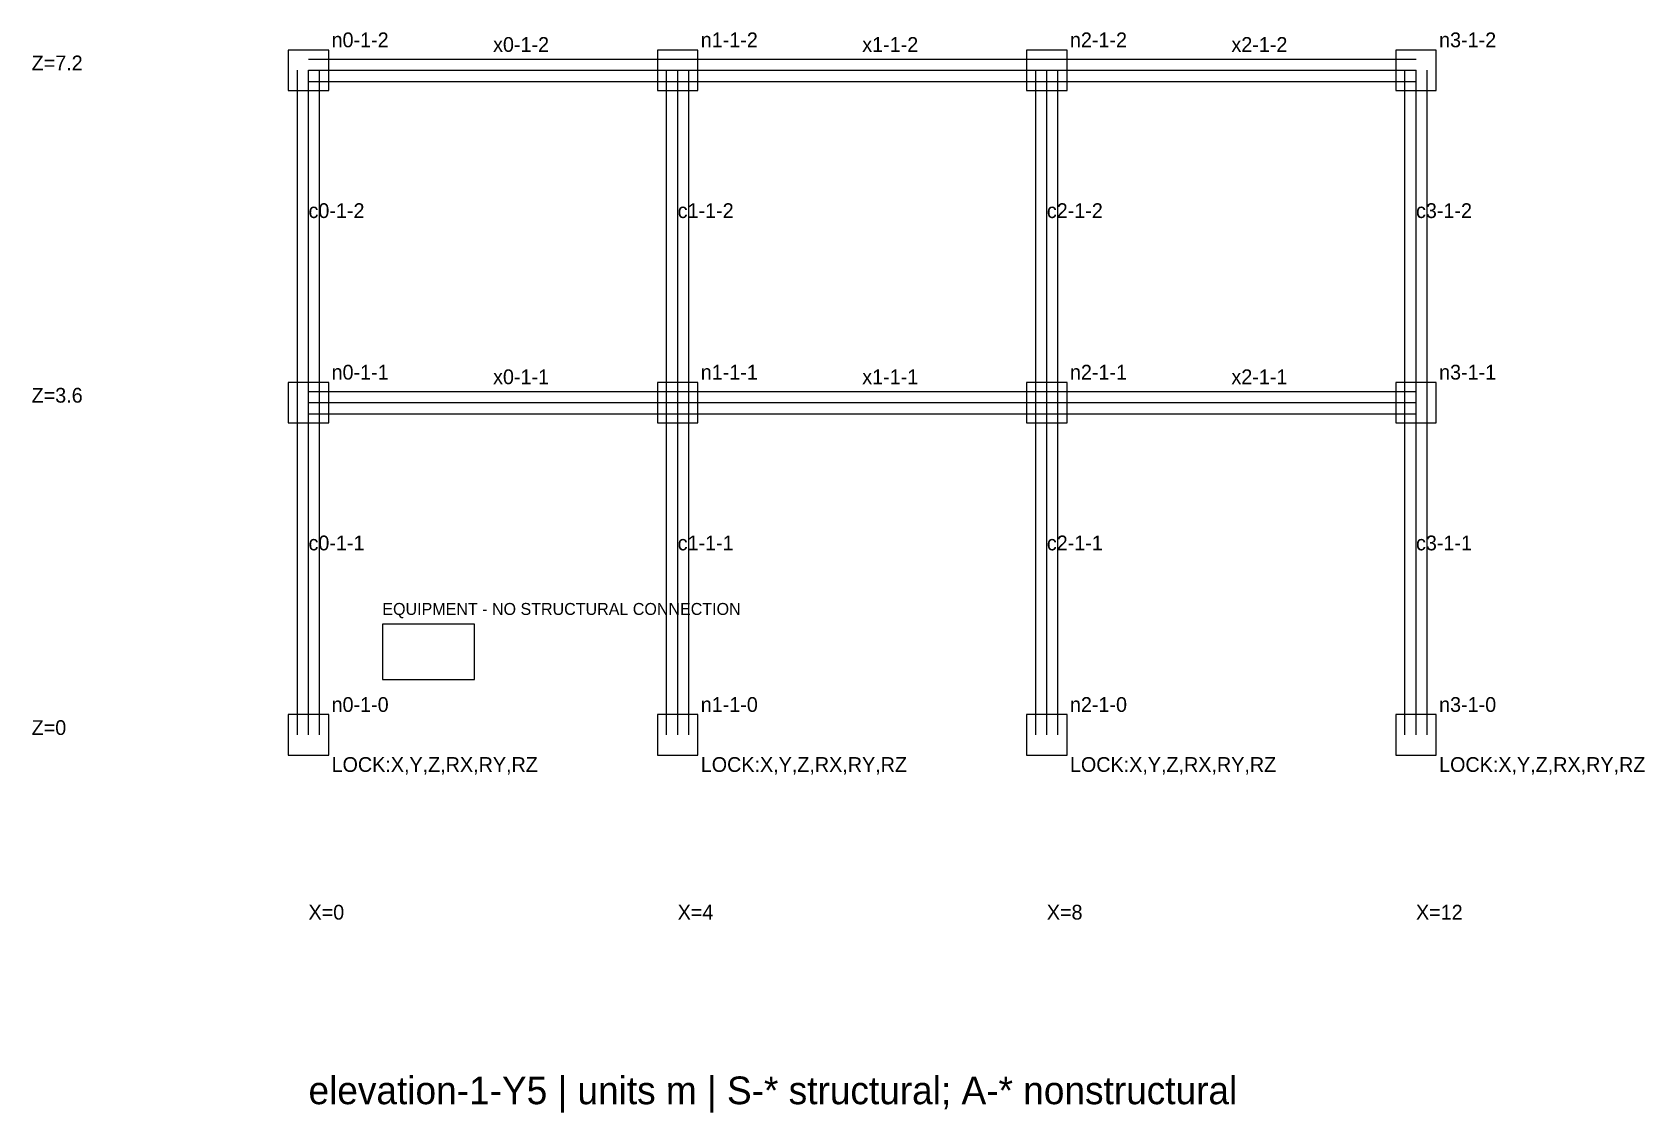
# Model space of a CAD drawing. Extents: x -3 to 372, y -46 to 10.
# Drawn here: x 157.01 to 174.48, y -4.09 to 7.61 of the extents above; entities that cross this region are included whole.
import ezdxf

# ---------------------------------------------------------------- set-up
doc = ezdxf.new("R2010")
doc.units = 0

msp = doc.modelspace()

# ---------------------------------------------------------------- texts
at = {"layer": 'A-DIM'}
for s, p in [('Z=7.2', (157, 7.2)), ('Z=3.6', (157, 3.6)), ('Z=0', (157, 0)), ('X=0', (160, -2)), ('X=4', (164, -2)), ('X=8', (168, -2)), ('X=12', (172, -2))]:
    msp.add_text(s, height=0.16, dxfattribs=at).set_placement(p)
at = {"layer": 'A-EQUIPMENT-TAG'}
msp.add_text('EQUIPMENT - NO STRUCTURAL CONNECTION', height=0.13, dxfattribs=at).set_placement((160.8, 1.3))
at = {"layer": 'A-SUPPORT'}
for p in [(160.25, -0.4), (164.25, -0.4), (168.25, -0.4), (172.25, -0.4)]:
    msp.add_text('LOCK:X,Y,Z,RX,RY,RZ', height=0.16, dxfattribs=at).set_placement(p)
at = {"layer": 'ANNOTATION'}
msp.add_text('elevation-1-Y5 | units m | S-* structural; A-* nonstructural', height=0.3, dxfattribs=at).set_placement((160, -4))
at = {"layer": 'S-MEMBER-TAG'}
for s, p in [('x0-1-2', (162, 7.4)), ('x1-1-2', (166, 7.4)), ('x2-1-2', (170, 7.4)), ('c0-1-2', (160, 5.6)), ('c1-1-2', (164, 5.6)), ('c2-1-2', (168, 5.6)), ('c3-1-2', (172, 5.6)), ('x0-1-1', (162, 3.8)), ('x1-1-1', (166, 3.8)), ('x2-1-1', (170, 3.8)), ('c0-1-1', (160, 2)), ('c1-1-1', (164, 2)), ('c2-1-1', (168, 2)), ('c3-1-1', (172, 2))]:
    msp.add_text(s, height=0.16, dxfattribs=at).set_placement(p)
at = {"layer": 'S-NODE-TAG'}
for s, p in [('n0-1-2', (160.25, 7.45)), ('n1-1-2', (164.25, 7.45)), ('n2-1-2', (168.25, 7.45)), ('n3-1-2', (172.25, 7.45)), ('n0-1-1', (160.25, 3.85)), ('n1-1-1', (164.25, 3.85)), ('n2-1-1', (168.25, 3.85)), ('n3-1-1', (172.25, 3.85)), ('n0-1-0', (160.25, 0.25)), ('n1-1-0', (164.25, 0.25)), ('n2-1-0', (168.25, 0.25)), ('n3-1-0', (172.25, 0.25))]:
    msp.add_text(s, height=0.16, dxfattribs=at).set_placement(p)

# ---------------------------------------------------------------- linework, layer by layer
at = {"layer": 'A-COLUMN'}
for p, q in [((160.22, 7.42), (159.78, 7.42)), ((159.78, 7.42), (159.78, 6.98)), ((160.22, 6.98), (160.22, 7.42)), ((164.22, 7.42), (163.78, 7.42)), ((163.78, 7.42), (163.78, 6.98)), ((164.22, 6.98), (164.22, 7.42)), ((168.22, 7.42), (167.78, 7.42)), ((167.78, 7.42), (167.78, 6.98)), ((168.22, 6.98), (168.22, 7.42)), ((172.22, 7.42), (171.78, 7.42)), ((171.78, 7.42), (171.78, 6.98)), ((172.22, 6.98), (172.22, 7.42)), ((159.78, 6.98), (160.22, 6.98)), ((163.78, 6.98), (164.22, 6.98)), ((167.78, 6.98), (168.22, 6.98)), ((171.78, 6.98), (172.22, 6.98)), ((160.22, 3.82), (159.78, 3.82)), ((159.78, 3.82), (159.78, 3.38)), ((160.22, 3.38), (160.22, 3.82)), ((164.22, 3.82), (163.78, 3.82)), ((163.78, 3.82), (163.78, 3.38)), ((164.22, 3.38), (164.22, 3.82)), ((168.22, 3.82), (167.78, 3.82)), ((167.78, 3.82), (167.78, 3.38)), ((168.22, 3.38), (168.22, 3.82)), ((172.22, 3.82), (171.78, 3.82)), ((171.78, 3.82), (171.78, 3.38)), ((172.22, 3.38), (172.22, 3.82)), ((159.78, 3.38), (160.22, 3.38)), ((163.78, 3.38), (164.22, 3.38)), ((167.78, 3.38), (168.22, 3.38)), ((171.78, 3.38), (172.22, 3.38)), ((160.22, 0.22), (159.78, 0.22)), ((159.78, 0.22), (159.78, -0.22)), ((160.22, -0.22), (160.22, 0.22)), ((164.22, 0.22), (163.78, 0.22)), ((163.78, 0.22), (163.78, -0.22)), ((164.22, -0.22), (164.22, 0.22)), ((168.22, 0.22), (167.78, 0.22)), ((167.78, 0.22), (167.78, -0.22)), ((168.22, -0.22), (168.22, 0.22)), ((172.22, 0.22), (171.78, 0.22)), ((171.78, 0.22), (171.78, -0.22)), ((172.22, -0.22), (172.22, 0.22)), ((159.78, -0.22), (160.22, -0.22)), ((163.78, -0.22), (164.22, -0.22)), ((167.78, -0.22), (168.22, -0.22)), ((171.78, -0.22), (172.22, -0.22))]:
    msp.add_line(p, q, dxfattribs=at)
at = {"layer": 'A-EQUIPMENT'}
for p, q in [((161.8, 1.2), (160.8, 1.2)), ((160.8, 1.2), (160.8, 0.6)), ((161.8, 0.6), (161.8, 1.2)), ((160.8, 0.6), (161.8, 0.6))]:
    msp.add_line(p, q, dxfattribs=at)
at = {"layer": 'A-WALL'}
for p, q in [((159.88, 3.6), (159.88, 7.2)), ((160, 7.32), (164, 7.32)), ((160.12, 3.6), (160.12, 7.2)), ((163.88, 3.6), (163.88, 7.2)), ((164, 7.32), (168, 7.32)), ((164.12, 3.6), (164.12, 7.2)), ((167.88, 3.6), (167.88, 7.2)), ((168, 7.32), (172, 7.32)), ((168.12, 3.6), (168.12, 7.2)), ((171.88, 3.6), (171.88, 7.2)), ((172.12, 3.6), (172.12, 7.2)), ((160, 7.08), (164, 7.08)), ((164, 7.08), (168, 7.08)), ((168, 7.08), (172, 7.08)), ((160, 3.72), (164, 3.72)), ((164, 3.72), (168, 3.72)), ((168, 3.72), (172, 3.72)), ((159.88, 0), (159.88, 3.6)), ((160.12, 0), (160.12, 3.6)), ((163.88, 0), (163.88, 3.6)), ((164.12, 0), (164.12, 3.6)), ((167.88, 0), (167.88, 3.6)), ((168.12, 0), (168.12, 3.6)), ((171.88, 0), (171.88, 3.6)), ((172.12, 0), (172.12, 3.6)), ((160, 3.48), (164, 3.48)), ((164, 3.48), (168, 3.48)), ((168, 3.48), (172, 3.48))]:
    msp.add_line(p, q, dxfattribs=at)
at = {"layer": 'S-BEAM'}
for p, q in [((160, 7.2), (164, 7.2)), ((164, 7.2), (168, 7.2)), ((168, 7.2), (172, 7.2)), ((160, 3.6), (164, 3.6)), ((164, 3.6), (168, 3.6)), ((168, 3.6), (172, 3.6))]:
    msp.add_line(p, q, dxfattribs=at)
at = {"layer": 'S-COLUMN'}
for p, q in [((160, 3.6), (160, 7.2)), ((164, 3.6), (164, 7.2)), ((168, 3.6), (168, 7.2)), ((172, 3.6), (172, 7.2)), ((160, 0), (160, 3.6)), ((164, 0), (164, 3.6)), ((168, 0), (168, 3.6)), ((172, 0), (172, 3.6))]:
    msp.add_line(p, q, dxfattribs=at)

msp.set_redraw_order([(e.dxf.handle, doc.entitydb.next_handle()) for e in msp.query("TEXT MTEXT ATTDEF DIMENSION ARC_DIMENSION")])  # texts and dimensions are drawn at this point

doc.saveas('drawing.dxf')
